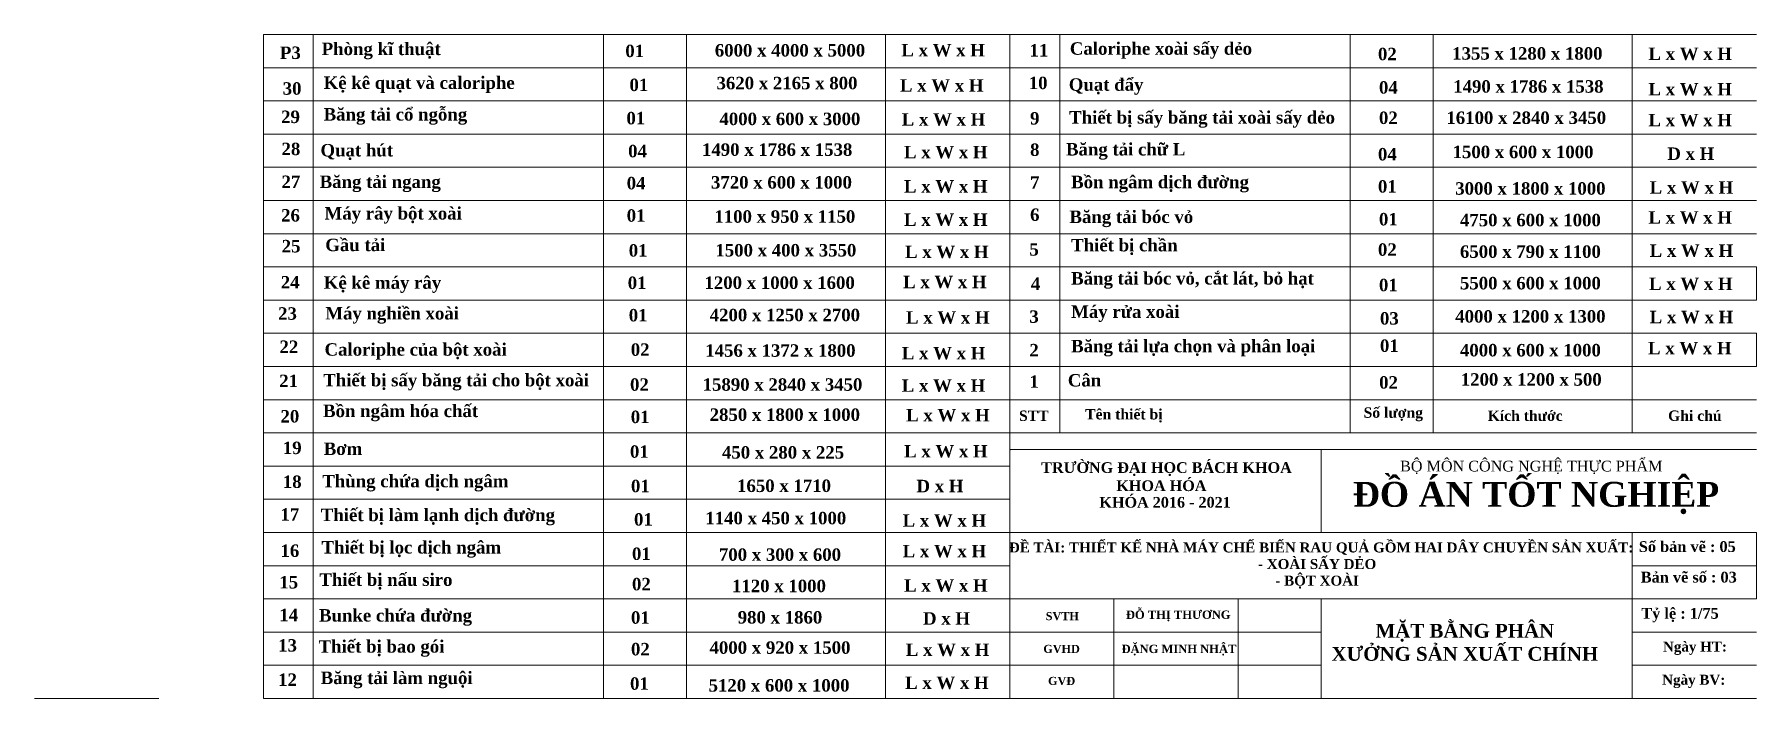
# Model space of a CAD drawing. Header units: inches. Extents: x -4475333 to 345677417, y -211198149 to 2125895.
# Drawn here: x -1895409 to -1895310, y 847419.1 to 847457.2 of the extents above; entities that cross this region are included whole.
import ezdxf

# ---------------------------------------------------------------- set-up
doc = ezdxf.new("R2010")
doc.units = ezdxf.units.IN
doc.header["$LTSCALE"] = 150
doc.header["$MEASUREMENT"] = 0
doc.layers.add('123', color=7, linetype='Continuous')
doc.layers.add('e', color=7, linetype='Continuous')
for name, color, linetype, lineweight in [('EEEE', 7, 'Continuous', 0), ('KHUNG BVE', 7, 'Continuous', 0), ('Kich thuoc', 151, 'Continuous', 35), ('móng cột', 7, 'Continuous', 50)]:
    doc.layers.add(name, color=color, linetype=linetype, lineweight=lineweight)
doc.styles.add('NGA', font='arial.ttf', dxfattribs={"height": 2})
doc.styles.get("Standard").update_dxf_attribs({"font": 'times.ttf', "height": 100})

msp = doc.modelspace()

# ---------------------------------------------------------------- texts
at = {"layer": '123', "color": 7, "lineweight": 20, "attachment_point": 5, "style": 'NGA'}
for s, insert, char_height in [('{\\fTimes New Roman|b0|i0|c0|p18;  \\fTimes New Roman|b1|i0|c0|p18;\\H1.2x;6000 x 4000 x 5000}', (-1895365.792319146, 847456.3101391272), 0.5963855421686742), ('{\\fTimes New Roman|b1|i0|c0|p18; L x W x H}', (-1895356.894329765, 847456.3146925366), 0.7156626506024091), ('{\\fTimes New Roman|b1|i0|c0|p18; L x W x H}', (-1895313.927315125, 847456.1088470995), 0.7156626506024091), ('{\\fTimes New Roman|b0|i0|c0|p18;  \\fTimes New Roman|b1|i0|c0|p18;\\H1.2x;3620 x 2165 x 800}', (-1895365.963850467, 847454.4273900015), 0.5963855421686742), ('{\\fTimes New Roman|b1|i0|c0|p18; L x W x H}', (-1895356.97391136, 847454.2901950965), 0.7156626506024091), ('{\\fTimes New Roman|b1|i0|c0|p18; L x W x H}', (-1895313.927315125, 847454.0709351107), 0.7156626506024091), ('{\\fTimes New Roman|b0|i0|c0|p18;  \\fTimes New Roman|b1|i0|c0|p18;\\H1.2x;4000 x 600 x 3000}', (-1895365.796080639, 847452.3674428279), 0.5963855421686742), ('{\\fTimes New Roman|b1|i0|c0|p18; L x W x H}', (-1895356.87277157, 847452.3363027093), 0.7156626506024091), ('{\\fTimes New Roman|b1|i0|c0|p18; L x W x H}', (-1895313.927315125, 847452.2979130101), 0.7156626506024091), ('{\\fTimes New Roman|b0|i0|c0|p18;  \\fTimes New Roman|b1|i0|c0|p18;\\H1.2x;1490 x 1786 x 1538}', (-1895366.52970533, 847450.6026968063), 0.5963855421686742), ('{\\fTimes New Roman|b1|i0|c0|p18; L x W x H}', (-1895356.741347973, 847450.4572463465), 0.7156626506024091), ('{\\fTimes New Roman|b1|i0|c0|p18; D x H}', (-1895313.890937542, 847450.3723718076), 0.7156626506024091), ('{\\fTimes New Roman|b0|i0|c0|p18;  \\fTimes New Roman|b1|i0|c0|p18;\\H1.2x; 3720 x 600 x 1000 }', (-1895366.4167339, 847448.7204295896), 0.5963855421686742), ('{\\fTimes New Roman|b1|i0|c0|p18; L x W x H}', (-1895356.741347973, 847448.4869913), 0.7156626506024091), ('{\\fTimes New Roman|b1|i0|c0|p18; L x W x H}', (-1895313.855481521, 847448.4242318445), 0.7156626506024091), ('{\\fTimes New Roman|b0|i0|c0|p18;  \\fTimes New Roman|b1|i0|c0|p18;\\H1.2x;1100 x 950 x 1150}', (-1895366.087417883, 847446.7581580579), 0.5963855421686742), ('{\\fTimes New Roman|b1|i0|c0|p18; L x W x H}', (-1895356.741347973, 847446.574684974), 0.7156626506024091), ('{\\fTimes New Roman|b1|i0|c0|p18; L x W x H}', (-1895313.928235383, 847446.7030745806), 0.7156626506024091), ('{\\fTimes New Roman|b0|i0|c0|p18;  \\fTimes New Roman|b1|i0|c0|p18;\\H1.2x;1500 x 400 x 3550}', (-1895366.028739022, 847444.8198066195), 0.5963855421686742), ('{\\fTimes New Roman|b1|i0|c0|p18; L x W x H}', (-1895356.683326067, 847444.7203273685), 0.7156626506024091), ('{\\fTimes New Roman|b1|i0|c0|p18; L x W x H}', (-1895313.855481521, 847444.7946408457), 0.7156626506024091), ('{\\fTimes New Roman|b1|i0|c0|p18; L x W x H}', (-1895356.79486374, 847442.9921624983), 0.7156626506024091), ('{\\fTimes New Roman|b1|i0|c0|p18; L x W x H}', (-1895313.891859104, 847442.8862071107), 0.7156626506024091), ('{\\fTimes New Roman|b0|i0|c0|p18;  \\fTimes New Roman|b1|i0|c0|p18;\\H1.2x;4200 x 1250 x 2700}', (-1895366.086983823, 847441.0968971049), 0.5963855421686742), ('{\\fTimes New Roman|b1|i0|c0|p18; L x W x H}', (-1895356.625304161, 847440.9536629539), 0.7156626506024091), ('{\\fTimes New Roman|b1|i0|c0|p18; L x W x H}', (-1895313.855481521, 847440.9777733758), 0.7156626506024091), ('{\\fTimes New Roman|b1|i0|c0|p18; L x W x H}', (-1895313.94918104, 847439.1921246384), 0.7156626506024091), ('{\\fTimes New Roman|b1|i0|c0|p18; L x W x H}', (-1895356.86688205, 847438.8987489183), 0.7156626506024091), ('{\\fTimes New Roman|b1|i0|c0|p18; L x W x H}', (-1895356.871146509, 847437.0361652953), 0.7156626506024091), ('{\\fTimes New Roman|b0|i0|c0|p18;  \\fTimes New Roman|b1|i0|c0|p18;\\H1.2x;2850 x 1800 x 1000}', (-1895366.088729226, 847435.3684452598), 0.5963855421686742), ('{\\fTimes New Roman|b1|i0|c0|p18; L x W x H}', (-1895356.619176531, 847435.3352505371), 0.7156626506024091), ('{\\fTimes New Roman|b1|i0|c0|p18;STT}', (-1895351.541201834, 847435.3089029094), 0.5963855421686742), ('{\\fTimes New Roman|b1|i0|c0|p18;Tên thiết bị}', (-1895346.363009949, 847435.3089029094), 0.5963855421686742), ('{\\fTimes New Roman|b1|i0|c0|p18;Số lượng}', (-1895330.86717975, 847435.3925715021), 0.5963855421686742), ('{\\fTimes New Roman|b1|i0|c0|p18;Kích thước}', (-1895323.283149399, 847435.3089029094), 0.5963855421686742), ('{\\fTimes New Roman|b1|i0|c0|p18;Ghi chú}', (-1895313.523425681, 847435.3089029094), 0.5963855421686742), ('{\\fTimes New Roman|b0|i0|c0|p18;  \\fTimes New Roman|b1|i0|c0|p18;\\H1.2x;450 x 280 x 225}', (-1895366.191961126, 847433.2011205988), 0.5963855421686742), ('{\\fTimes New Roman|b1|i0|c0|p18; L x W x H}', (-1895356.736711541, 847433.2619159153), 0.7156626506024091), ('{\\fTimes New Roman|b1|i0|c0|p18;TR\\fTimes New Roman|b1|i0|c163|p18;Ư\\fTimes New Roman|b1|i0|c0|p18;ỜNG \\fTimes New Roman|b1|i0|c238|p18;Đ\\fTimes New Roman|b1|i0|c0|p18;ẠI HỌC BÁCH KHOA}', (-1895343.912971789, 847432.2414624159), 0.6148304545279241), ('{\\fTimes New Roman|b1|i0|c0|p18;TR\\fTimes New Roman|b1|i0|c163|p18;Ư\\fTimes New Roman|b1|i0|c0|p18;ỜNG \\fTimes New Roman|b1|i0|c238|p18;Đ\\fTimes New Roman|b1|i0|c0|p18;ẠI HỌC BÁCH KHOA}', (-1895343.912971789, 847432.2414624159), 0.6148304545279241), ('{\\fTimes New Roman|b0|i0|c0|p18;BỘ MÔN CÔNG NGHỆ THỰC PHẨM}', (-1895322.93225706, 847432.3397695005), 0.6148304545279241), ('{\\fTimes New Roman|b0|i0|c0|p18;  \\fTimes New Roman|b1|i0|c0|p18;\\H1.2x;1650 x 1710 }', (-1895366.133717628, 847431.2814953803), 0.5963855421686742), ('{\\fTimes New Roman|b1|i0|c0|p18; D x H}', (-1895357.074574144, 847431.2704008667), 0.7156626506024091), ('{\\fTimes New Roman|b1|i0|c0|p18;KHOA HÓA  \\H0.97x; }', (-1895344.205463957, 847431.2872455484), 0.6148304545279241), ('{\\fTimes New Roman|b1|i0|c238|p18;Đ\\fTimes New Roman|b1|i0|c0|p18;Ồ ÁN TỐT NGHIỆP}', (-1895322.660939063, 847430.5817959602), 1.431325301204818), ('{\\fTimes New Roman|b1|i0|c0|p18;KHÓA 2016 - 2021}', (-1895343.99302404, 847430.333028681), 0.6148304545279241), ('{\\fTimes New Roman|b1|i0|c0|p18; L x W x H}', (-1895356.822091142, 847429.2793398756), 0.7156626506024091), ('{\\fTimes New Roman|b0|i0|c0|p18;  \\fTimes New Roman|b1|i0|c0|p18;\\H1.2x;700 x 300 x 600 }', (-1895366.366692923, 847427.325904021), 0.5963855421686742), ('{\\fTimes New Roman|b1|i0|c0|p18; L x W x H}', (-1895356.822091142, 847427.5225211265), 0.7156626506024091), ('{\\fTimes New Roman|b1|i0|c0|p18;\\H1.01x;Số bản vẽ : 05 }', (-1895313.957085413, 847427.7848193413), 0.6148304545279241), ('{\\fTimes New Roman|b0|i0|c0|p18;  \\fTimes New Roman|b1|i0|c0|p18;\\H1.2x;1120 x 1000}', (-1895366.424937725, 847425.5226197249), 0.5963855421686742), ('{\\fTimes New Roman|b1|i0|c0|p18; L x W x H}', (-1895356.736711541, 847425.5455568016), 0.7156626506024091), ('{\\fTimes New Roman|b1|i0|c0|p18;\\H1.01x;Bản vẽ số : 03 }', (-1895313.873311609, 847426.0277793615), 0.6148304545279241), ('{\\fTimes New Roman|b1|i0|c0|p18;\\H1.2x;Bunke chứa đường\\fTimes New Roman|b0|i0|c0|p18;\\H0.83333x; }', (-1895388.254022042, 847423.7180583354), 0.5963855421686742), ('{\\fTimes New Roman|b0|i0|c0|p18;  \\fTimes New Roman|b1|i0|c0|p18;\\H1.2x;980 x 1860}', (-1895366.366692923, 847423.7193354287), 0.5963855421686742), ('{\\fTimes New Roman|b1|i0|c0|p18; D x H}', (-1895356.700438237, 847423.661751161), 0.7156626506024091), ('{\\fTimes New Roman|b1|i0|c0|p18;MẶT BẰNG PHÂN \\PXƯỞNG SẢN XUẤT CHÍNH }', (-1895326.751263422, 847422.2825692614), 0.7951807228915677), ('{\\fTimes New Roman|b1|i0|c0|p18;\\H1.01x;Tỷ lệ : 1/75 }', (-1895314.375958211, 847423.8523964182), 0.6148304545279241), ('{\\fTimes New Roman|b1|i0|c0|p18;\\H1.2x;Thiết bị bao gói\\fTimes New Roman|b0|i0|c0|p18;\\H0.83333x; }', (-1895389.061769987, 847421.932698914), 0.5963855421686742), ('{\\fTimes New Roman|b0|i0|c0|p18;  \\fTimes New Roman|b1|i0|c0|p18;\\H1.2x;4000 x 920 x 1500}', (-1895366.366692923, 847421.9808493932), 0.5963855421686742), ('{\\fTimes New Roman|b1|i0|c0|p18; L x W x H}', (-1895356.637266221, 847421.8541593178), 0.7156626506024091), ('{\\fTimes New Roman|b1|i0|c0|p18;\\H0.9312x;Ngày HT: \\H1.0846x; }', (-1895313.517392763, 847421.9471985538), 0.6148304545279241), ('{\\fTimes New Roman|b1|i0|c0|p18; L x W x H}', (-1895356.676841107, 847419.9576295005), 0.7156626506024091), ('{\\fTimes New Roman|b1|i0|c0|p18;\\H0.9312x;Ngày BV: \\H1.0846x; }', (-1895313.587128714, 847420.0424499597), 0.6148304545279241)]:
    msp.add_mtext(s, dxfattribs=dict(at, insert=insert, char_height=char_height))
at = {"layer": '123', "color": 7, "lineweight": 20, "char_height": 0.4771084337349394, "width": 8.381225936134541, "attachment_point": 5, "style": 'NGA'}
for s, insert in [('{\\fTimes New Roman|b1|i0|c0|p18;\\H0.97x;SVTH}', (-1895349.903884666, 847423.7877630234)), ('{\\fTimes New Roman|b1|i0|c0|p18;ĐỖ THỊ THƯƠNG}', (-1895343.23696629, 847423.8051355401)), ('{\\fTimes New Roman|b1|i0|c0|p18;\\H0.97x;GVHD}', (-1895349.945762745, 847421.905589175)), ('{\\fTimes New Roman|b1|i0|c0|p18;ĐẶNG MINH NHẬT}', (-1895343.19508695, 847421.8393094479)), ('{\\fTimes New Roman|b1|i0|c0|p18;\\H0.97x;GVĐ}', (-1895349.945762745, 847420.0652416819))]:
    msp.add_mtext(s, dxfattribs=dict(at, insert=insert))
at = {"layer": 'e', "color": 7, "char_height": 0.7156626506024091, "attachment_point": 5, "style": 'NGA'}
for s, insert in [('{\\fTimes New Roman|b1|i0|c0|p18;\\C0;1355 x 1280 x 1800 }', (-1895323.155630967, 847456.1308344017)), ('{\\fTimes New Roman|b1|i0|c0|p18;\\C0;1490 x 1786 x 1538 }', (-1895323.097386166, 847454.2333982865)), ('{\\fTimes New Roman|b1|i0|c0|p18;\\C0;1500 x 600 x 1000 }', (-1895323.404707041, 847450.4705789641)), ('{\\fTimes New Roman|b1|i0|c0|p18;\\C0;3000 x 1800 x 1000}', (-1895322.98089917, 847448.3701215282)), ('{\\fTimes New Roman|b1|i0|c0|p18;\\C0;4750 x 600 x 1000}', (-1895322.98089917, 847446.5533818014)), ('{\\fTimes New Roman|b1|i0|c0|p18;\\C0;6500 x 790 x 1100}', (-1895322.98089917, 847444.7405305294)), ('{\\fTimes New Roman|b1|i0|c0|p18;\\C0;1200 x 1000 x 1600 }', (-1895366.161679787, 847442.9523163226)), ('{\\fTimes New Roman|b1|i0|c0|p18;\\C0;5500 x 600 x 1000}', (-1895322.98089917, 847442.9276792574)), ('{\\fTimes New Roman|b1|i0|c0|p18;\\C0;4000 x 1200 x 1300}', (-1895322.98089917, 847441.0184692964)), ('{\\fTimes New Roman|b1|i0|c0|p18;\\C0;1456 x 1372 x 1800 }', (-1895366.117042952, 847439.0557970932)), ('{\\fTimes New Roman|b1|i0|c0|p18;\\C0;4000 x 600 x 1000 }', (-1895322.98089917, 847439.0753706546)), ('{\\fTimes New Roman|b1|i0|c0|p18;\\C0;15890 x 2840 x 3450}', (-1895365.996564159, 847437.1019872767)), ('{\\fTimes New Roman|b1|i0|c0|p18;\\C0;1200 x 1200 x 500 }', (-1895322.932726389, 847437.3918405286)), ('{\\fTimes New Roman|b1|i0|c0|p18;\\C0;1140 x 450 x 1000 }', (-1895366.38364723, 847429.4229835237)), ('{\\fTimes New Roman|b1|i0|c0|p18;\\C0;5120 x 600 x 1000}', (-1895366.195730575, 847419.8079367212))]:
    msp.add_mtext_dynamic_manual_height_columns(s, width=10.26380553606316, gutter_width=0.05963855421686743, heights=[0], dxfattribs=dict(at, insert=insert))
at = {"layer": 'KHUNG BVE', "lineweight": 0, "insert": (-1895323.219986292, 847452.4356786), "char_height": 0.7156626506024091, "attachment_point": 5, "style": 'NGA'}
msp.add_mtext_dynamic_manual_height_columns('{\\fTimes New Roman|b1|i0|c0|p18;\\C0;16100 x 2840 x 3450 }', width=10.26380553606316, gutter_width=0.05963855421686743, heights=[0], dxfattribs=at)
at = {"layer": 'KHUNG BVE', "lineweight": 0, "insert": (-1895352.913595766, 847433.3712294912), "char_height": 0.01192771084337348, "attachment_point": 1}
msp.add_mtext_dynamic_manual_height_columns('TR{\\fArial|b0|i0|c0|p34;ƯỜNG ĐẠI HỌC BÁCH KHOA\\PKHOA HÓA\\PKHÓA: 2015 - 2020}', width=17.89156626506023, gutter_width=0.05963855421686743, heights=[0], dxfattribs=at)
at = {"layer": 'KHUNG BVE', "lineweight": 0, "insert": (-1895335.246818837, 847426.7024186675), "char_height": 0.5963855421686742, "attachment_point": 5, "style": 'NGA'}
msp.add_mtext('{\\fTimes New Roman|b0|i0|c0|p18; \\fTimes New Roman|b1|i0|c0|p18; \\fTimes New Roman|b1|i0|c238|p18;\\H0.96x;Đ\\fTimes New Roman|b1|i0|c0|p18;Ề TÀI: THIẾT KẾ NHÀ MÁY CHẾ BIẾN RAU QUẢ GỒM HAI DÂY CHUYỀN SẢN XUẤT:\\P\\pi-0.92714,l0.92714,t0.92714;-^IXOÀI SẤY DẺO\\P-^IBỘT XOÀI}', dxfattribs=at)
at = {"layer": 'Kich thuoc', "color": 7, "char_height": 0.7156626506024091, "width": 14.63107718110777, "attachment_point": 1, "style": 'NGA'}
for s, insert in [('{\\fTimes New Roman|b1|i0|c0|p18;P3}', (-1895394.903177071, 847456.5326688841)), ('{\\fTimes New Roman|b1|i0|c0|p18;11}', (-1895351.789749503, 847456.6748566377)), ('{\\fTimes New Roman|b1|i0|c0|p18;30}', (-1895394.742460087, 847454.480555757)), ('{\\fTimes New Roman|b1|i0|c0|p18;10}', (-1895351.83346583, 847454.7985581234)), ('{\\fTimes New Roman|b1|i0|c0|p18;29}', (-1895394.834362516, 847452.8503650207)), ('{\\fTimes New Roman|b1|i0|c0|p18;9}', (-1895351.757156735, 847452.7632781417)), ('{\\fTimes New Roman|b1|i0|c0|p18;28}', (-1895394.811307378, 847451.0055314841)), ('{\\fTimes New Roman|b1|i0|c0|p18;8}', (-1895351.757156735, 847450.9592427189)), ('{\\fTimes New Roman|b1|i0|c0|p18;27}', (-1895394.811307378, 847449.114992635)), ('{\\fTimes New Roman|b1|i0|c0|p18;7}', (-1895351.757156735, 847449.0712986066)), ('{\\fTimes New Roman|b1|i0|c0|p18;26}', (-1895394.835579423, 847447.1894143554)), ('{\\fTimes New Roman|b1|i0|c0|p18;6}', (-1895351.757156735, 847447.225309306)), ('{\\fTimes New Roman|b1|i0|c0|p18;25}', (-1895394.803061801, 847445.4169089926)), ('{\\fTimes New Roman|b1|i0|c0|p18;5}', (-1895351.798693256, 847445.2288923606)), ('{\\fTimes New Roman|b1|i0|c0|p18;24}', (-1895394.85635984, 847443.3423416697)), ('{\\fTimes New Roman|b1|i0|c0|p18;4}', (-1895351.714678723, 847443.2570400259)), ('{\\fTimes New Roman|b1|i0|c0|p18;23}', (-1895395.009278275, 847441.5466444673)), ('{\\fTimes New Roman|b1|i0|c0|p18;3}', (-1895351.798693256, 847441.3690959135)), ('{\\fTimes New Roman|b1|i0|c0|p18;22}', (-1895394.928105613, 847439.6353628103)), ('{\\fTimes New Roman|b1|i0|c0|p18;2}', (-1895351.798693256, 847439.4391979235)), ('{\\fTimes New Roman|b1|i0|c0|p18;21}', (-1895394.943452694, 847437.6742674236)), ('{\\fTimes New Roman|b1|i0|c0|p18;1}', (-1895351.793505602, 847437.6352974968)), ('{\\fTimes New Roman|b1|i0|c0|p18;20}', (-1895394.870456697, 847435.6387135879)), ('{\\fTimes New Roman|b1|i0|c0|p18;19}', (-1895394.735939422, 847433.8250121672)), ('{\\fTimes New Roman|b1|i0|c0|p18;18}', (-1895394.735939422, 847431.8769625798)), ('{\\fTimes New Roman|b1|i0|c0|p18;17}', (-1895394.870456697, 847429.9960868421)), ('{\\fTimes New Roman|b1|i0|c0|p18;16}', (-1895394.870456697, 847427.9136886207)), ('{\\fTimes New Roman|b1|i0|c0|p18;15}', (-1895394.937715965, 847426.0999872)), ('{\\fTimes New Roman|b1|i0|c0|p18;14}', (-1895394.937715965, 847424.2191114625)), ('{\\fTimes New Roman|b1|i0|c0|p18;13}', (-1895395.004975233, 847422.4725843589)), ('{\\fTimes New Roman|b1|i0|c0|p18;12}', (-1895395.004975233, 847420.5006033023))]:
    msp.add_mtext(s, dxfattribs=dict(at, insert=insert))
at = {"layer": 'Kich thuoc', "color": 7, "char_height": 0.7156626506024091, "attachment_point": 1, "style": 'NGA'}
for s, width, heights, insert in [('{\\fTimes New Roman|b1|i0|c0|p18;\\C7;Phòng kĩ thuật}', 14.63107718110777, [0], (-1895392.501595677, 847456.7569569141)), ('{\\fTimes New Roman|b1|i0|c0|p18;Caloriphe xoài sấy dẻo}', 14.63107718110777, [0], (-1895349.470188599, 847456.7784913693)), ('{\\fTimes New Roman|b1|i0|c0|p18;Kệ kê quạt và caloriphe}', 14.63107718110777, [0], (-1895392.389840254, 847454.8122582443)), ('{\\fTimes New Roman|b1|i0|c0|p18;Quạt đẩy}', 14.63107718110777, [0], (-1895349.531652177, 847454.7071466477)), ('{\\fTimes New Roman|b1|i0|c0|p18;Băng tải cổ ngỗng}', 14.63107718110777, [0], (-1895392.389841747, 847452.9943880866)), ('{\\fTimes New Roman|b1|i0|c0|p18;Thiết bị sấy băng tải xoài sấy dẻo}', 15.57227913431205, [0], (-1895349.508912445, 847452.8193019442)), ('{\\fTimes New Roman|b1|i0|c0|p18;Quạt hút}', 14.63107718110777, [0], (-1895392.570875015, 847450.9324563831)), ('{\\fTimes New Roman|b1|i0|c0|p18;Băng tải chữ L}', 14.63107718110777, [0], (-1895349.692850351, 847450.9863079564)), ('{\\fTimes New Roman|b1|i0|c0|p18;Băng tải ngang}', 14.63107718110777, [0], (-1895392.618282782, 847449.1196729015)), ('{\\fTimes New Roman|b1|i0|c0|p18;Bồn ngâm dịch đường}', 14.63107718110777, [1.172259558465073], (-1895349.395779174, 847449.1057304138)), ('{\\fTimes New Roman|b1|i0|c0|p18;Máy rây bột xoài}', 14.63107718110777, [0], (-1895392.337209252, 847447.3058209777)), ('{\\fTimes New Roman|b1|i0|c0|p18;Băng tải bóc vỏ}', 14.63107718110777, [0], (-1895349.49262507, 847447.1053688275)), ('{\\fTimes New Roman|b1|i0|c0|p18;Gầu tải}', 15.92003185608304, [0], (-1895392.294880367, 847445.4879503185)), ('{\\fTimes New Roman|b1|i0|c0|p18;Thiết bị chần}', 14.63107718110777, [0], (-1895349.395779174, 847445.4761394149)), ('{\\fTimes New Roman|b1|i0|c0|p18;Kệ kê máy rây}', 14.63107718110777, [0], (-1895392.379539491, 847443.3237815023)), ('{\\fTimes New Roman|b1|i0|c0|p18;Băng tải bóc vỏ, cắt lát, bỏ hạt}', 14.63107718110777, [0], (-1895349.395779174, 847443.56770568)), ('{\\fTimes New Roman|b1|i0|c0|p18;Máy nghiền xoài}', 14.63107718110777, [0], (-1895392.294122634, 847441.5595952871)), ('{\\fTimes New Roman|b1|i0|c0|p18;Máy rửa xoài}', 14.63107718110777, [0], (-1895349.395779174, 847441.6536282599)), ('{\\fTimes New Roman|b1|i0|c0|p18;Caloriphe của bột xoài}', 14.63107718110777, [0], (-1895392.336451519, 847439.479978478)), ('{\\fTimes New Roman|b1|i0|c0|p18;Băng tải lựa chọn và phân loại }', 14.63107718110777, [0], (-1895349.395779174, 847439.6742309743)), ('{\\fTimes New Roman|b1|i0|c0|p18;Thiết bị sấy băng tải cho bột xoài}', 15.48799239225103, [0], (-1895392.411444162, 847437.7176638645)), ('{\\fTimes New Roman|b1|i0|c0|p18;Cân}', 14.63107718110777, [0], (-1895349.58591245, 847437.7089620355)), ('{\\fTimes New Roman|b1|i0|c0|p18;Bồn ngâm hóa chất}', 14.63107718110777, [0], (-1895392.422856046, 847435.9501005537)), ('{\\fTimes New Roman|b1|i0|c0|p18;Bơm}', 14.63107718110777, [0], (-1895392.383185324, 847433.7735968991)), ('{\\fTimes New Roman|b1|i0|c0|p18;Thùng chứa dịch ngâm}', 15.51299368010068, [0], (-1895392.467844447, 847431.9134502364)), ('{\\fTimes New Roman|b1|i0|c0|p18;Thiết bị làm lạnh dịch đường}', 14.63107718110777, [0], (-1895392.552503571, 847429.9687515666)), ('{\\fTimes New Roman|b1|i0|c0|p18;Thiết bị lọc dịch ngâm}', 14.63107718110777, [0], (-1895392.510174686, 847428.1086054054)), ('{\\fTimes New Roman|b1|i0|c0|p18;Thiết bị nấu siro}', 14.63107718110777, [0], (-1895392.637162694, 847426.2484587427)), ('{\\fTimes New Roman|b1|i0|c0|p18;Băng tải làm nguội}', 15.1059555041186, [0], (-1895392.558631417, 847420.6047684994))]:
    msp.add_mtext_dynamic_manual_height_columns(s, width=width, gutter_width=0.05963855421686743, heights=heights, dxfattribs=dict(at, insert=insert))
at = {"layer": 'móng cột', "color": 7, "char_height": 0.7156626506024091, "attachment_point": 5, "style": 'NGA'}
for s, insert in [('{\\fTimes New Roman|b1|i0|c0|p18;01}', (-1895374.496365313, 847456.2757281053)), ('{\\fTimes New Roman|b1|i0|c0|p18;02}', (-1895331.208709493, 847456.0970707425)), ('{\\fTimes New Roman|b1|i0|c0|p18;01}', (-1895374.257622022, 847454.3240869526)), ('{\\fTimes New Roman|b1|i0|c0|p18;04}', (-1895331.150465996, 847454.177445524)), ('{\\fTimes New Roman|b1|i0|c0|p18;01}', (-1895374.432355123, 847452.412073435)), ('{\\fTimes New Roman|b1|i0|c0|p18;02}', (-1895331.150465996, 847452.432331689)), ('{\\fTimes New Roman|b1|i0|c0|p18;04}', (-1895374.33371033, 847450.5176207423)), ('{\\fTimes New Roman|b1|i0|c0|p18;04}', (-1895331.208709493, 847450.338195087)), ('{\\fTimes New Roman|b1|i0|c0|p18;04}', (-1895374.416975338, 847448.6767147714)), ('{\\fTimes New Roman|b1|i0|c0|p18;01}', (-1895331.208709493, 847448.488244111)), ('{\\fTimes New Roman|b1|i0|c0|p18;01}', (-1895374.416975338, 847446.8152600141)), ('{\\fTimes New Roman|b1|i0|c0|p18;01}', (-1895331.150465996, 847446.6037669472)), ('{\\fTimes New Roman|b1|i0|c0|p18;01}', (-1895374.299401238, 847444.8092578541)), ('{\\fTimes New Roman|b1|i0|c0|p18;02}', (-1895331.208709493, 847444.8586531122)), ('{\\fTimes New Roman|b1|i0|c0|p18;01}', (-1895374.357644735, 847442.9478030967)), ('{\\fTimes New Roman|b1|i0|c0|p18;01}', (-1895331.150465996, 847442.8226869713)), ('{\\fTimes New Roman|b1|i0|c0|p18;01}', (-1895374.299401238, 847441.0863483393)), ('{\\fTimes New Roman|b1|i0|c0|p18;03}', (-1895331.092221194, 847440.9030617528)), ('{\\fTimes New Roman|b1|i0|c0|p18;02}', (-1895374.182912938, 847439.1085526597)), ('{\\fTimes New Roman|b1|i0|c0|p18;01}', (-1895331.092221194, 847439.3324593013)), ('{\\fTimes New Roman|b1|i0|c0|p18;02}', (-1895374.224374482, 847437.1001775617)), ('{\\fTimes New Roman|b1|i0|c0|p18;02}', (-1895331.140393975, 847437.2215336142)), ('{\\fTimes New Roman|b1|i0|c0|p18;01}', (-1895374.184658341, 847435.241555572)), ('{\\fTimes New Roman|b1|i0|c0|p18;01}', (-1895374.229646743, 847433.2487422946)), ('{\\fTimes New Roman|b1|i0|c0|p18;01}', (-1895374.171401941, 847431.2709466149)), ('{\\fTimes New Roman|b1|i0|c0|p18;01}', (-1895373.996670144, 847429.3480435953)), ('{\\fTimes New Roman|b1|i0|c0|p18;01}', (-1895374.113158443, 847427.3735257167)), ('{\\fTimes New Roman|b1|i0|c0|p18;02}', (-1895374.113158443, 847425.6284118817)), ('{\\fTimes New Roman|b1|i0|c0|p18;01}', (-1895374.171401941, 847423.7087866633)), ('{\\fTimes New Roman|b1|i0|c0|p18;02}', (-1895374.171401941, 847421.8912787369)), ('{\\fTimes New Roman|b1|i0|c0|p18;01}', (-1895374.225680266, 847419.914279285))]:
    msp.add_mtext_dynamic_manual_height_columns(s, width=3.604861949651511, gutter_width=0.05963855421686743, heights=[0], dxfattribs=dict(at, insert=insert))

# ---------------------------------------------------------------- linework, layer by layer
at = {"layer": 'EEEE', "color": 7}
for p, q in [((-1895309.974433116, 847428.6001451538), (-1895309.974433116, 847424.783277684)), ((-1895309.974433116, 847426.6917114189), (-1895317.130463236, 847426.6917114189)), ((-1895346.949740344, 847419.0579764792), (-1895346.949740344, 847424.783277684)), ((-1895339.793113838, 847419.0579764792), (-1895339.793113838, 847424.783277684)), ((-1895317.130463236, 847422.874843949), (-1895309.974433116, 847422.874843949)), ((-1895317.130463236, 847420.9664102141), (-1895309.974433116, 847420.9664102141)), ((-1895346.949740344, 847419.0579764792), (-1895339.793113838, 847419.0579764792))]:
    msp.add_line(p, q, dxfattribs=at)
at = {"layer": 'KHUNG BVE', "lineweight": 0}
for p, q in [((-1895352.913595766, 847457.226651178), (-1895395.852758417, 847457.226651178)), ((-1895395.852758417, 847457.226651178), (-1895395.852758417, 847455.318217443)), ((-1895392.990107814, 847453.409783708), (-1895392.990107814, 847457.226651178)), ((-1895392.990107814, 847457.226651178), (-1895392.990107814, 847457.226651178)), ((-1895376.291312634, 847455.318217443), (-1895376.291312634, 847457.226651178)), ((-1895371.520228296, 847455.318217443), (-1895371.520228296, 847457.226651178)), ((-1895360.069625887, 847455.318217443), (-1895360.069625887, 847457.226651178)), ((-1895352.913595766, 847457.226651178), (-1895309.974433116, 847457.226651178)), ((-1895352.913595766, 847455.318217443), (-1895352.913595766, 847457.226651178)), ((-1895352.913595766, 847457.226651178), (-1895309.974433116, 847457.226651178)), ((-1895350.050945164, 847457.226651178), (-1895350.050945164, 847445.7760487683)), ((-1895333.352149983, 847447.6844825032), (-1895333.352149983, 847457.226651178)), ((-1895328.581065645, 847447.6844825032), (-1895328.581065645, 847457.226651178)), ((-1895317.130463236, 847447.6844825032), (-1895317.130463236, 847457.226651178)), ((-1895352.913595766, 847455.318217443), (-1895395.852758417, 847455.318217443)), ((-1895395.852758417, 847453.409783708), (-1895395.852758417, 847455.318217443)), ((-1895376.291312634, 847453.409783708), (-1895376.291312634, 847455.318217443)), ((-1895371.520228296, 847453.409783708), (-1895371.520228296, 847455.318217443)), ((-1895360.069625887, 847453.409783708), (-1895360.069625887, 847455.318217443)), ((-1895352.913595766, 847455.318217443), (-1895309.974433116, 847455.318217443)), ((-1895352.913595766, 847445.7760487683), (-1895352.913595766, 847455.318217443)), ((-1895352.913595766, 847453.409783708), (-1895395.852758417, 847453.409783708)), ((-1895395.852758417, 847453.409783708), (-1895395.852758417, 847419.0579765259)), ((-1895392.990107814, 847447.6844825032), (-1895392.990107814, 847453.409783708)), ((-1895376.291312634, 847447.6844825032), (-1895376.291312634, 847453.409783708)), ((-1895371.520228296, 847447.6844825032), (-1895371.520228296, 847453.409783708)), ((-1895360.069625887, 847447.6844825032), (-1895360.069625887, 847453.409783708)), ((-1895309.974433116, 847453.409783708), (-1895352.913595766, 847453.409783708)), ((-1895352.913595766, 847451.5013499731), (-1895395.852758417, 847451.5013499731)), ((-1895352.913595766, 847451.5013499731), (-1895309.974433116, 847451.5013499731)), ((-1895352.913595766, 847449.5929162381), (-1895395.852758417, 847449.5929162381)), ((-1895309.974433116, 847449.5929162381), (-1895352.913595766, 847449.5929162381)), ((-1895352.913595766, 847447.6844825032), (-1895395.852758417, 847447.6844825032)), ((-1895392.990107814, 847447.6844825032), (-1895392.990107814, 847445.7760487683)), ((-1895376.291312634, 847447.6844825032), (-1895376.291312634, 847445.7760487683)), ((-1895371.520228296, 847447.6844825032), (-1895371.520228296, 847445.7760487683)), ((-1895360.069625887, 847447.6844825032), (-1895360.069625887, 847445.7760487683)), ((-1895352.913595766, 847447.6844825032), (-1895309.97383673, 847447.6844825032)), ((-1895350.050945164, 847434.3254463586), (-1895350.050945164, 847447.6844825032)), ((-1895333.352149983, 847447.6844825032), (-1895333.352149983, 847434.3254463586)), ((-1895328.581065645, 847447.6844825032), (-1895328.581065645, 847434.3254463586)), ((-1895317.130463236, 847447.6844825032), (-1895317.130463236, 847434.3254463586)), ((-1895395.852758417, 847443.8676150334), (-1895395.852758417, 847445.7760487683)), ((-1895352.913595766, 847445.7760487683), (-1895395.852758417, 847445.7760487683)), ((-1895352.913595766, 847445.7760487683), (-1895395.852758417, 847445.7760487683)), ((-1895392.990107814, 847443.8676150334), (-1895392.990107814, 847445.7760487683)), ((-1895376.291312634, 847443.8676150334), (-1895376.291312634, 847445.7760487683)), ((-1895371.520228296, 847443.8676150334), (-1895371.520228296, 847445.7760487683)), ((-1895360.069625887, 847443.8676150334), (-1895360.069625887, 847445.7760487683)), ((-1895352.913595766, 847434.3254463586), (-1895352.913595766, 847445.7760487683)), ((-1895309.974433116, 847445.7760487683), (-1895352.913595766, 847445.7760487683)), ((-1895352.913595766, 847443.8676150334), (-1895395.852758417, 847443.8676150334)), ((-1895392.990107814, 847430.5085788887), (-1895392.990107814, 847443.8676150334)), ((-1895376.291312634, 847430.5085788887), (-1895376.291312634, 847443.8676150334)), ((-1895371.520228296, 847430.5085788887), (-1895371.520228296, 847443.8676150334)), ((-1895360.069625887, 847430.5085788887), (-1895360.069625887, 847443.8676150334)), ((-1895352.913595766, 847443.8676150334), (-1895309.974433116, 847443.8676150334)), ((-1895309.974433116, 847441.9591812984), (-1895309.974433116, 847443.8676150334)), ((-1895352.913595766, 847441.9591812984), (-1895395.852758417, 847441.9591812984)), ((-1895309.974433116, 847441.9591812984), (-1895352.913595766, 847441.9591812984)), ((-1895352.913595766, 847440.0507475635), (-1895352.913595766, 847441.9591812984)), ((-1895352.913595766, 847440.0507475635), (-1895395.852758417, 847440.0507475635)), ((-1895352.913595766, 847440.0507475635), (-1895309.974433116, 847440.0507475635)), ((-1895309.974433116, 847438.1423138286), (-1895309.974433116, 847440.0507475635)), ((-1895352.913595766, 847438.1423138286), (-1895395.852758417, 847438.1423138286)), ((-1895352.913595766, 847436.2338800936), (-1895352.913595766, 847438.1423138286)), ((-1895352.913595766, 847438.1423138286), (-1895309.974433116, 847438.1423138286)), ((-1895352.913595766, 847436.2338800936), (-1895395.852758417, 847436.2338800936)), ((-1895352.913595766, 847434.3254463586), (-1895352.913595766, 847436.2338800936)), ((-1895352.913595766, 847436.2338800936), (-1895309.974433116, 847436.2338800936)), ((-1895352.913595766, 847434.3254463586), (-1895395.852758417, 847434.3254463586)), ((-1895352.913595766, 847433.3712294912), (-1895352.913595766, 847434.3254463586)), ((-1895352.913595766, 847434.3254463586), (-1895309.974433116, 847434.3254463586)), ((-1895352.913595766, 847434.3254463586), (-1895350.050945164, 847434.3254463586)), ((-1895352.913595766, 847432.4170126237), (-1895395.852758417, 847432.4170126237)), ((-1895352.913595766, 847419.0579764792), (-1895352.913595766, 847433.3712294912)), ((-1895352.913595766, 847433.3712294912), (-1895309.974433116, 847433.3712294912)), ((-1895352.913595766, 847433.3712294912), (-1895352.913595766, 847428.6001451538)), ((-1895352.913595766, 847433.3712294912), (-1895335.022029501, 847433.3712294912)), ((-1895335.022029501, 847433.3712294912), (-1895335.022029501, 847428.6001451538)), ((-1895352.913595766, 847430.5085788887), (-1895395.852758417, 847430.5085788887)), ((-1895392.990107814, 847419.0579764792), (-1895392.990107814, 847430.5085788887)), ((-1895376.291312634, 847430.5085788887), (-1895376.291312634, 847419.0579764792)), ((-1895371.520228296, 847430.5085788887), (-1895371.520228296, 847419.0579764792)), ((-1895360.069625887, 847430.5085788887), (-1895360.069625887, 847419.0579764792)), ((-1895352.913595766, 847428.6001451538), (-1895395.852758417, 847428.6001451538)), ((-1895352.913595766, 847428.6001451538), (-1895309.974433116, 847428.6001451538)), ((-1895352.913595766, 847428.6001451538), (-1895352.913595766, 847424.783277684)), ((-1895317.130463236, 847419.0579764792), (-1895317.130463236, 847428.6001451538)), ((-1895352.913595766, 847426.6917114189), (-1895395.852758417, 847426.6917114189)), ((-1895352.913595766, 847424.783277684), (-1895395.852758417, 847424.783277684)), ((-1895352.913595766, 847424.783277684), (-1895309.974433116, 847424.783277684)), ((-1895352.913595766, 847424.783277684), (-1895352.913595766, 847422.874843949)), ((-1895335.022029501, 847424.783277684), (-1895335.022029501, 847419.0579764792)), ((-1895352.913595766, 847422.874843949), (-1895395.852758417, 847422.874843949)), ((-1895352.913595766, 847422.874843949), (-1895335.022029501, 847422.874843949)), ((-1895352.913595766, 847422.874843949), (-1895352.913595766, 847420.9664102141)), ((-1895352.913595766, 847420.9664102141), (-1895395.852758417, 847420.9664102141)), ((-1895352.913595766, 847420.9664102141), (-1895335.022029501, 847420.9664102141)), ((-1895395.852758417, 847419.0579764792), (-1895352.913595766, 847419.0579764792)), ((-1895395.852758417, 847419.0579764792), (-1895392.990107814, 847419.0579764792)), ((-1895374.383475284, 847419.0579764792), (-1895309.97383673, 847419.0579764792)), ((-1895309.97383673, 847419.0579764792), (-1895374.383475284, 847419.0579764792)), ((-1895309.97383673, 847419.0579764792), (-1895352.913595766, 847419.0579764792)), ((-1895309.97383673, 847419.0579764792), (-1895352.913595766, 847419.0579764792)), ((-1895352.913595766, 847419.0579764792), (-1895346.949740344, 847419.0579764792)), ((-1895309.97383673, 847419.0579764792), (-1895317.130463236, 847419.0579764792))]:
    msp.add_line(p, q, dxfattribs=at)
at = {"layer": 'KHUNG BVE', "color": 7, "linetype": 'Continuous', "lineweight": 18, "ltscale": 10}
for q in [(-1895409.021547573, 847419.0579764792), (-1895406.158896971, 847419.0579764792)]:
    msp.add_line((-1895401.864921067, 847419.0579764792), q, dxfattribs=at)
at = {"layer": 'KHUNG BVE', "lineweight": 0}
msp.add_circle((-1916098.161080986, 889715.0895494744), 188435.8836713284, dxfattribs=at)

msp.set_redraw_order([(e.dxf.handle, doc.entitydb.next_handle()) for e in msp.query("TEXT MTEXT ATTDEF DIMENSION ARC_DIMENSION")])  # texts and dimensions are drawn at this point

doc.saveas('drawing.dxf')
